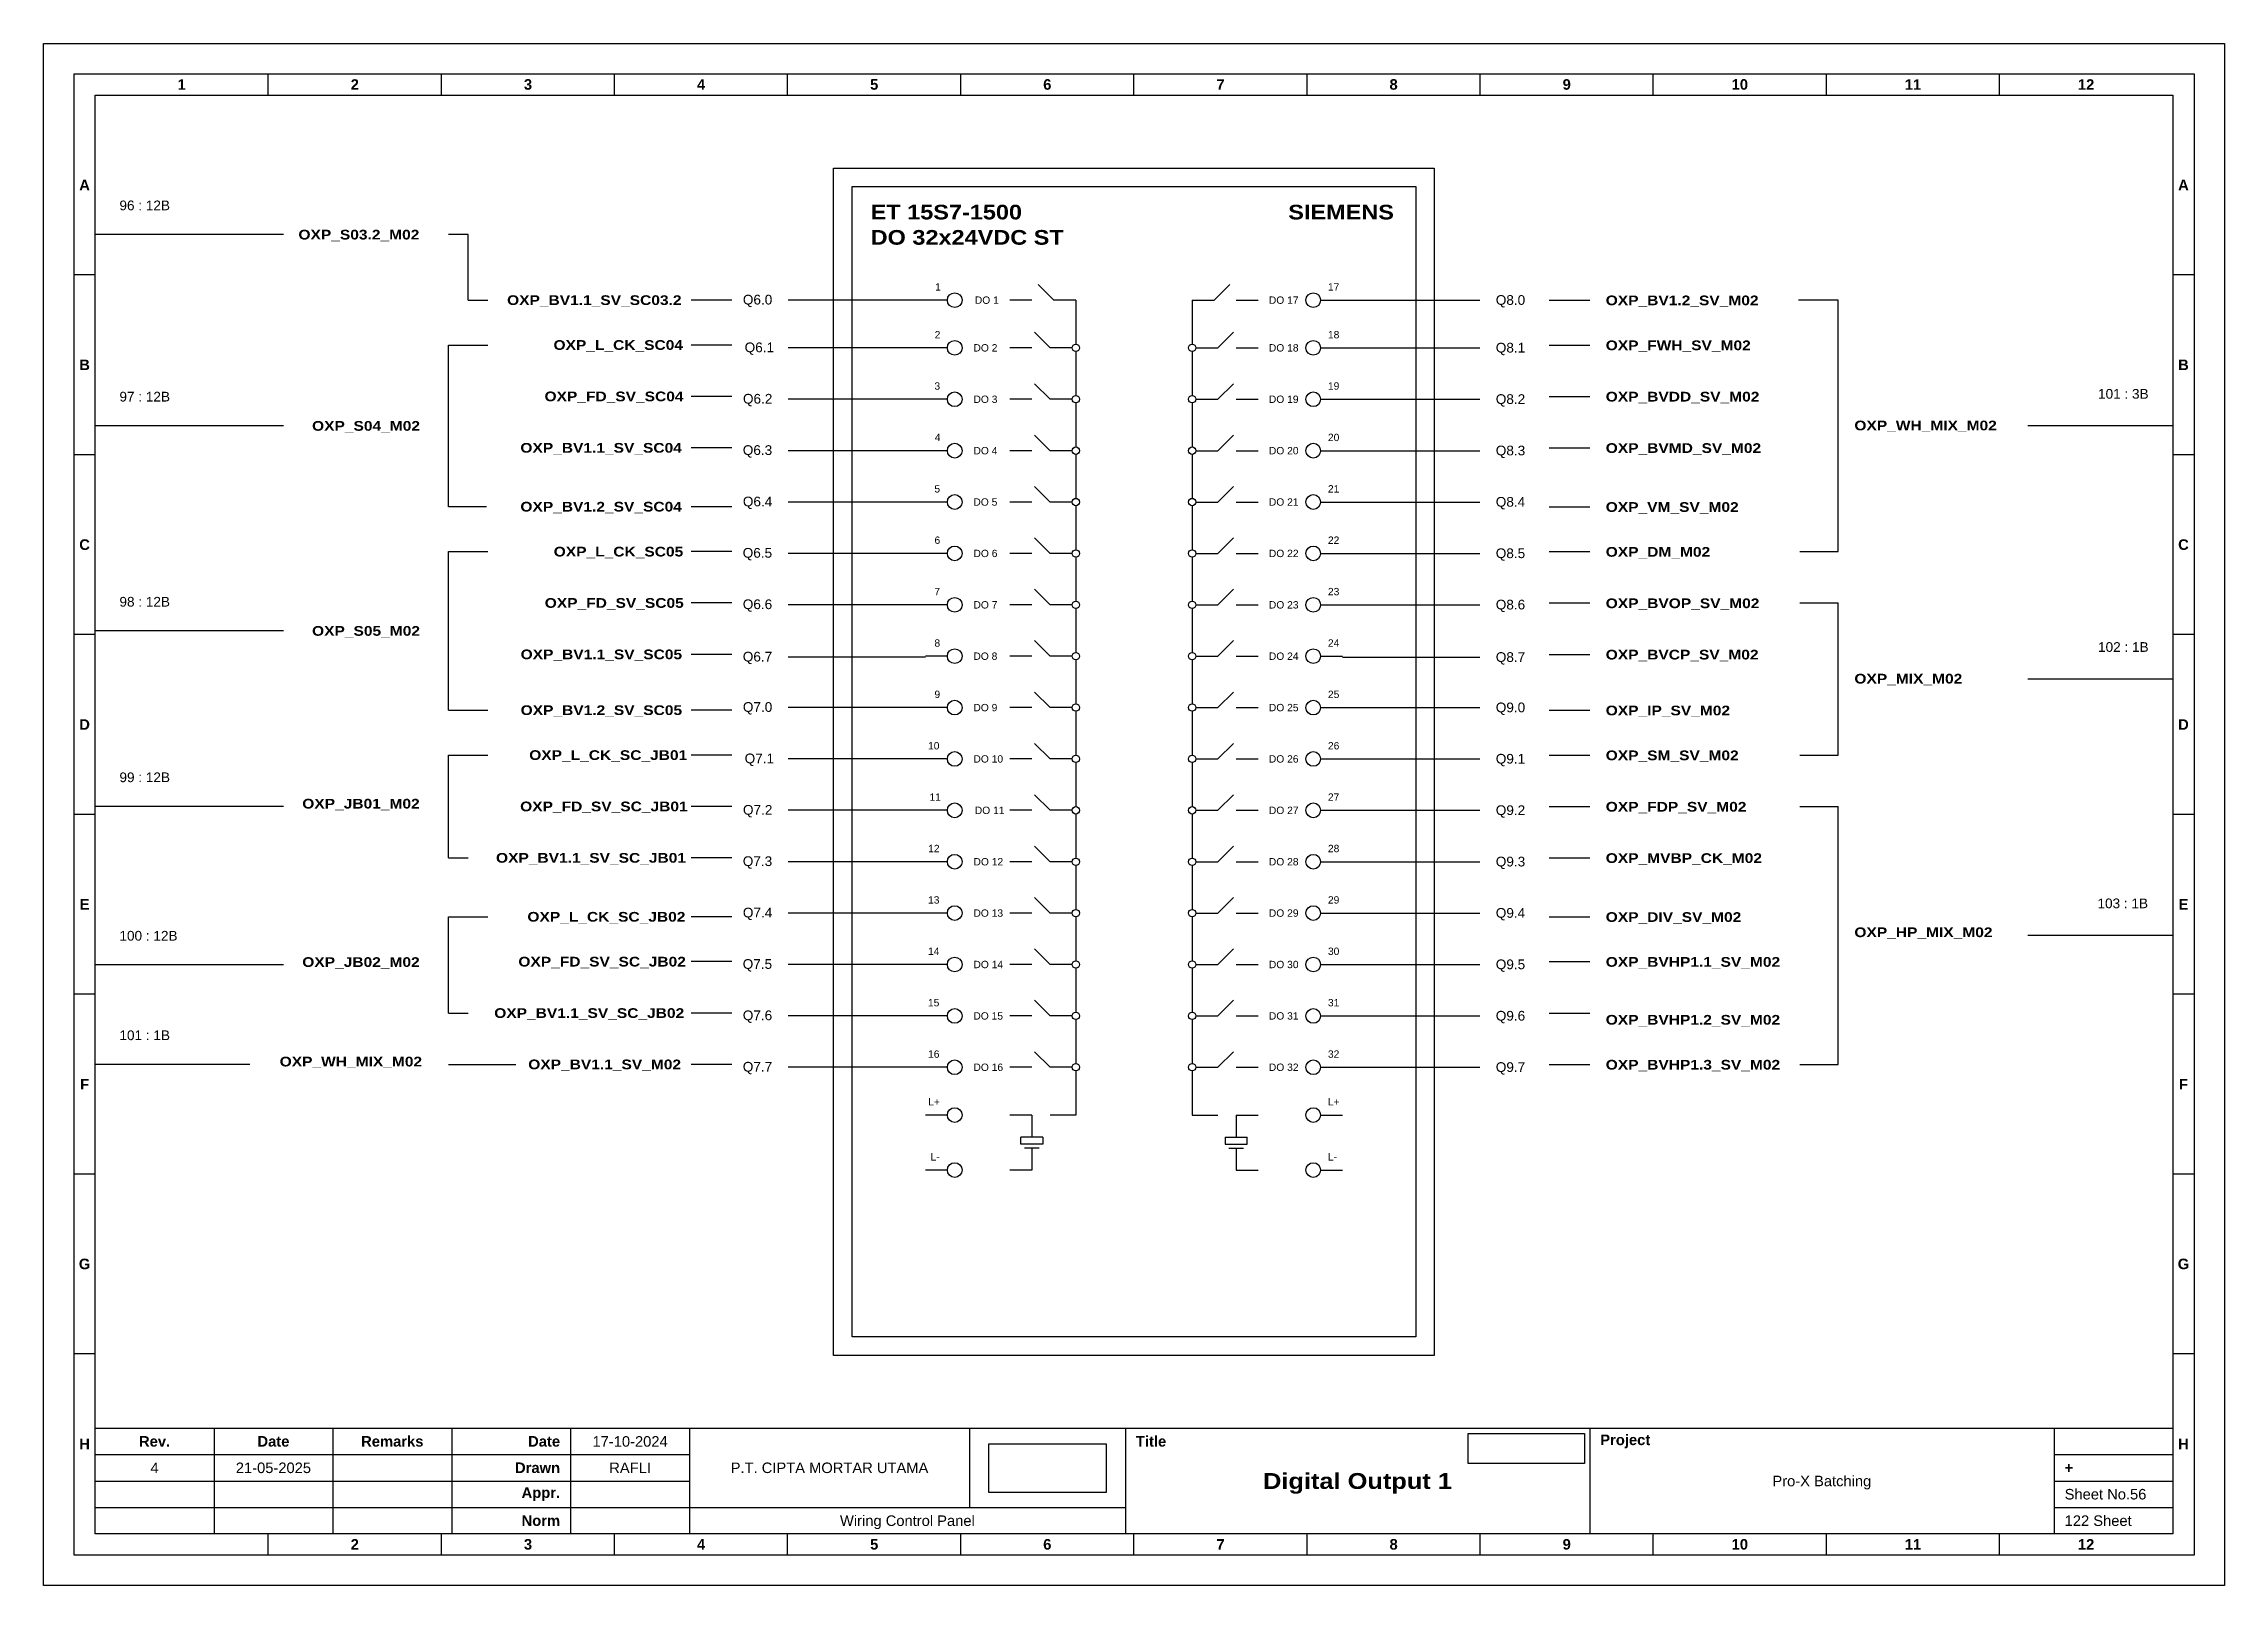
# Model space of a CAD drawing. Header units: centimetres. Extents: x 629 to 3405, y 1037 to 2279.
# Drawn here: x 2193.3 to 2462.7, y 1274.9 to 1465.4 of the extents above; entities that cross this region are included whole.
import ezdxf
from ezdxf.enums import TextEntityAlignment as Align

# ---------------------------------------------------------------- set-up
doc = ezdxf.new("R2010")
doc.units = ezdxf.units.CM
doc.header["$MEASUREMENT"] = 0
doc.styles.add('Bold', font='ariblk.ttf', dxfattribs={"height": 25.4})
doc.styles.get("Standard").update_dxf_attribs({"font": 'arial.ttf'})
picture_1 = doc.add_image_def('image1.png', size_in_pixel=(2048, 847))
picture_2 = doc.add_image_def('image2.png', size_in_pixel=(2092, 542))

msp = doc.modelspace()

# ---------------------------------------------------------------- texts
at = {"ltscale": 500}
for s, height, p in [('96 : 12B', 1.2, (2202.71, 1444.42, -2)), ('1', 0.907, (2303.46, 1434.59)), ('17', 0.907, (2351.97, 1434.59)), ('2', 0.907, (2303.4, 1428.69)), ('18', 0.907, (2351.97, 1428.69)), ('97 : 12B', 1.2, (2202.71, 1420.8, -2)), ('3', 0.907, (2303.37, 1422.35)), ('19', 0.907, (2351.97, 1422.35)), ('4', 0.907, (2303.41, 1416)), ('20', 0.907, (2351.97, 1416)), ('5', 0.907, (2303.36, 1409.65)), ('21', 0.907, (2351.97, 1409.65)), ('6', 0.907, (2303.38, 1403.31)), ('22', 0.907, (2351.97, 1403.31)), ('7', 0.907, (2303.36, 1396.96)), ('23', 0.907, (2351.97, 1396.96)), ('98 : 12B', 1.2, (2202.71, 1395.47, -2)), ('8', 0.907, (2303.37, 1390.61)), ('24', 0.907, (2351.97, 1390.61)), ('9', 0.907, (2303.37, 1384.27)), ('25', 0.907, (2351.97, 1384.27)), ('10', 0.907, (2302.58, 1377.92)), ('26', 0.907, (2351.97, 1377.92)), ('99 : 12B', 1.2, (2202.71, 1373.79, -2)), ('11', 0.907, (2302.76, 1371.58)), ('27', 0.907, (2351.97, 1371.58)), ('12', 0.907, (2302.59, 1365.23)), ('28', 0.907, (2351.97, 1365.23)), ('13', 0.907, (2302.58, 1358.88)), ('29', 0.907, (2351.97, 1358.88)), ('100 : 12B', 1.2, (2202.71, 1354.22, -2)), ('14', 0.907, (2302.58, 1352.54)), ('30', 0.907, (2351.97, 1352.54)), ('15', 0.907, (2302.57, 1346.19)), ('31', 0.907, (2351.97, 1346.19)), ('101 : 1B', 1.2, (2202.71, 1341.93, -2)), ('16', 0.907, (2302.58, 1339.84)), ('32', 0.907, (2351.97, 1339.84)), ('L+', 0.907, (2302.6, 1333.95)), ('L+', 0.907, (2351.97, 1333.95)), ('L-', 0.907, (2302.89, 1327.15)), ('L-', 0.907, (2351.97, 1327.15))]:
    msp.add_text(s, height=height, dxfattribs=at).set_placement(p, align=Align.BOTTOM_LEFT)
at = {"ltscale": 500, "style": 'Bold'}
for s, p in [('ET 15S7-1500', (2295.49, 1445.46)), ('DO 32x24VDC ST', (2295.49, 1442.34))]:
    msp.add_text(s, height=1.8132, dxfattribs=at).set_placement(p, align=Align.TOP_LEFT)
msp.add_text('SIEMENS', height=1.813, dxfattribs=at).set_placement((2360.12, 1445.46), align=Align.TOP_RIGHT)
for s, p in [('OXP_S03.2_M02', (2224.82, 1441.77)), ('OXP_BV1.1_SV_SC03.2', (2250.59, 1433.68)), ('OXP_BV1.2_SV_M02', (2386.28, 1433.65)), ('OXP_L_CK_SC04', (2256.32, 1428.14)), ('OXP_FWH_SV_M02', (2386.28, 1428.1)), ('OXP_FD_SV_SC04', (2255.21, 1421.79)), ('OXP_BVDD_SV_M02', (2386.28, 1421.76)), ('OXP_S04_M02', (2226.5, 1418.15)), ('OXP_WH_MIX_M02', (2416.99, 1418.2)), ('OXP_BV1.1_SV_SC04', (2252.23, 1415.44)), ('OXP_BVMD_SV_M02', (2386.28, 1415.41)), ('OXP_BV1.2_SV_SC04', (2252.23, 1408.17)), ('OXP_VM_SV_M02', (2386.28, 1408.13)), ('OXP_L_CK_SC05', (2256.35, 1402.62)), ('OXP_DM_M02', (2386.28, 1402.59)), ('OXP_FD_SV_SC05', (2255.24, 1396.28)), ('OXP_BVOP_SV_M02', (2386.28, 1396.24)), ('OXP_S05_M02', (2226.5, 1392.83)), ('OXP_BV1.1_SV_SC05', (2252.26, 1389.93)), ('OXP_BVCP_SV_M02', (2386.28, 1389.9)), ('OXP_MIX_M02', (2416.99, 1386.93)), ('OXP_BV1.2_SV_SC05', (2252.26, 1383.04)), ('OXP_IP_SV_M02', (2386.28, 1383)), ('OXP_L_CK_SC_JB01', (2253.32, 1377.49)), ('OXP_SM_SV_M02', (2386.28, 1377.46)), ('OXP_JB01_M02', (2225.29, 1371.49)), ('OXP_FD_SV_SC_JB01', (2252.2, 1371.15)), ('OXP_FDP_SV_M02', (2386.28, 1371.11)), ('OXP_BV1.1_SV_SC_JB01', (2249.22, 1364.8)), ('OXP_MVBP_CK_M02', (2386.28, 1364.77)), ('OXP_L_CK_SC_JB02', (2253.1, 1357.52)), ('OXP_DIV_SV_M02', (2386.28, 1357.49)), ('OXP_HP_MIX_M02', (2416.99, 1355.61)), ('OXP_JB02_M02', (2225.29, 1351.93)), ('OXP_FD_SV_SC_JB02', (2251.98, 1351.98)), ('OXP_BVHP1.1_SV_M02', (2386.28, 1351.95)), ('OXP_BV1.1_SV_SC_JB02', (2249, 1345.63)), ('OXP_BVHP1.2_SV_M02', (2386.28, 1344.8)), ('OXP_WH_MIX_M02', (2222.5, 1339.64)), ('OXP_BV1.1_SV_M02', (2253.2, 1339.29)), ('OXP_BVHP1.3_SV_M02', (2386.28, 1339.25))]:
    msp.add_text(s, height=1.2, dxfattribs=at).set_placement(p, align=Align.MIDDLE_LEFT)
at = {"ltscale": 500}
for s, p in [('Q6.0', (2279.71, 1433.74)), ('Q8.0', (2372.7, 1433.7)), ('Q6.1', (2279.93, 1427.85)), ('Q8.1', (2372.7, 1427.81)), ('Q6.2', (2279.72, 1421.5)), ('Q8.2', (2372.7, 1421.46)), ('Q6.3', (2279.7, 1415.16)), ('Q8.3', (2372.7, 1415.11)), ('Q6.4', (2279.71, 1408.81)), ('Q8.4', (2372.7, 1408.77)), ('Q6.5', (2279.69, 1402.47)), ('Q8.5', (2372.7, 1402.42)), ('Q6.6', (2279.7, 1396.12)), ('Q8.6', (2372.7, 1396.08)), ('Q6.7', (2279.7, 1389.65)), ('Q8.7', (2372.7, 1389.6)), ('Q7.0', (2279.71, 1383.43)), ('Q9.0', (2372.7, 1383.38)), ('Q7.1', (2279.93, 1377.08)), ('Q9.1', (2372.7, 1377.04)), ('Q7.2', (2279.72, 1370.73)), ('Q9.2', (2372.7, 1370.69)), ('Q7.3', (2279.7, 1364.39)), ('Q9.3', (2372.7, 1364.34)), ('Q7.4', (2279.71, 1358.04)), ('Q9.4', (2372.7, 1358)), ('Q7.5', (2279.69, 1351.69)), ('Q9.5', (2372.7, 1351.65)), ('Q7.6', (2279.7, 1345.35)), ('Q9.6', (2372.7, 1345.3)), ('Q7.7', (2279.7, 1339)), ('Q9.7', (2372.7, 1338.96))]:
    msp.add_text(s, height=1.2, dxfattribs=at).set_placement(p, align=Align.MIDDLE_LEFT)
for s, p in [('DO 1', (2311.32, 1433.68)), ('DO 17', (2348.34, 1433.68)), ('DO 2', (2311.15, 1427.79)), ('DO 18', (2348.34, 1427.79)), ('DO 3', (2311.15, 1421.44)), ('DO 19', (2348.34, 1421.44)), ('DO 4', (2311.15, 1415.09)), ('DO 20', (2348.34, 1415.09)), ('DO 5', (2311.14, 1408.75)), ('DO 21', (2348.34, 1408.75)), ('DO 6', (2311.15, 1402.4)), ('DO 22', (2348.34, 1402.4)), ('DO 7', (2311.15, 1396.05)), ('DO 23', (2348.34, 1396.05)), ('DO 8', (2311.14, 1389.71)), ('DO 24', (2348.34, 1389.71)), ('DO 9', (2311.14, 1383.36)), ('DO 25', (2348.34, 1383.36)), ('DO 10', (2311.85, 1377.02)), ('DO 26', (2348.34, 1377.02)), ('DO 11', (2312.02, 1370.67)), ('DO 27', (2348.34, 1370.67)), ('DO 12', (2311.86, 1364.32)), ('DO 28', (2348.34, 1364.32)), ('DO 13', (2311.85, 1357.98)), ('DO 29', (2348.34, 1357.98)), ('DO 14', (2311.85, 1351.63)), ('DO 30', (2348.34, 1351.63)), ('DO 15', (2311.84, 1345.28)), ('DO 31', (2348.34, 1345.28)), ('DO 16', (2311.85, 1338.94)), ('DO 32', (2348.34, 1338.94))]:
    msp.add_text(s, height=0.907, dxfattribs=at).set_placement(p, align=Align.MIDDLE_RIGHT)
for s, p in [('101 : 3B', (2453.33, 1421.15, -2)), ('102 : 1B', (2453.33, 1389.88, -2)), ('103 : 1B', (2453.26, 1358.22))]:
    msp.add_text(s, height=1.2, dxfattribs=at).set_placement(p, align=Align.BOTTOM_RIGHT)

# ---------------------------------------------------------------- blocks, each defined once
blk = doc.blocks.new('KOP MU PROJECT')
at = {"color": 6, "ltscale": 50}
for p, q in [((27.74, 184.05), (27.74, 186.66)), ((49.13, 184.05), (49.13, 186.66)), ((70.51, 184.05), (70.51, 186.66)), ((91.89, 184.05), (91.89, 186.66)), ((113.27, 184.05), (113.27, 186.66)), ((134.66, 184.05), (134.66, 186.66)), ((156.04, 184.05), (156.04, 186.66)), ((177.42, 184.05), (177.42, 186.66)), ((198.8, 184.05), (198.8, 186.66)), ((220.19, 184.05), (220.19, 186.66)), ((241.57, 184.05), (241.57, 186.66)), ((6.36, 161.84), (3.75, 161.84)), ((265.59, 161.84), (262.98, 161.84)), ((6.36, 139.63), (3.75, 139.63)), ((265.59, 139.63), (262.98, 139.63)), ((6.36, 117.42), (3.75, 117.42)), ((265.59, 117.42), (262.98, 117.42)), ((6.36, 95.22), (3.75, 95.22)), ((265.59, 95.22), (262.98, 95.22)), ((6.36, 73.01), (3.75, 73.01)), ((265.59, 73.01), (262.98, 73.01)), ((6.36, 50.8), (3.75, 50.8)), ((265.59, 50.8), (262.98, 50.8)), ((6.36, 28.59), (3.75, 28.59)), ((265.59, 28.59), (262.98, 28.59)), ((27.74, 3.75), (27.74, 6.36)), ((49.13, 3.75), (49.13, 6.36)), ((70.51, 3.75), (70.51, 6.36)), ((91.89, 3.75), (91.89, 6.36)), ((113.27, 3.75), (113.27, 6.36)), ((134.66, 3.75), (134.66, 6.36)), ((156.04, 3.75), (156.04, 6.36)), ((177.42, 3.75), (177.42, 6.36)), ((198.8, 3.75), (198.8, 6.36)), ((220.19, 3.75), (220.19, 6.36)), ((241.57, 3.75), (241.57, 6.36))]:
    blk.add_line(p, q, dxfattribs=at)
at = {"ltscale": 50}
for p, q in [((6.36, 19.41), (262.98, 19.41)), ((21.04, 19.41), (21.04, 6.36)), ((35.72, 19.41), (35.72, 6.36)), ((50.41, 19.41), (50.41, 6.36)), ((65.09, 19.41), (65.09, 6.36)), ((79.77, 19.41), (79.77, 6.36)), ((114.35, 19.41), (114.35, 9.62)), ((133.6, 19.41), (133.6, 6.36)), ((190.95, 19.41), (190.95, 6.36)), ((248.3, 19.41), (248.3, 6.36)), ((6.36, 16.15), (79.77, 16.15)), ((248.3, 16.15), (262.98, 16.15)), ((6.36, 12.89), (79.77, 12.89)), ((248.3, 12.89), (262.98, 12.89)), ((6.36, 9.62), (133.6, 9.62)), ((248.3, 9.62), (262.98, 9.62))]:
    blk.add_line(p, q, dxfattribs=at)
at = {"color": 1, "ltscale": 50}
blk.add_lwpolyline([(269.34, 0), (0, 0), (0, 190.41), (269.34, 190.41)], close=True, dxfattribs=at)
at = {"color": 6, "ltscale": 50}
for points in [[(265.59, 3.75), (3.75, 3.75), (3.75, 186.66), (265.59, 186.66)], [(262.98, 6.36), (6.36, 6.36), (6.36, 184.05), (262.98, 184.05)]]:
    blk.add_lwpolyline(points, close=True, dxfattribs=at)
at = {"ltscale": 50, "char_height": 1.305, "attachment_point": 4}
for s, width, heights, insert in [('\\pxqc;{\\fArial|b1|i0|c0|p34;1}', 21.3825, [2.51], (6.36, 185.36)), ('\\pxqc;{\\fArial|b1|i0|c0|p34;2}', 21.3825, [2.51], (27.74, 185.36)), ('\\pxqc;{\\fArial|b1|i0|c0|p34;3}', 21.3825, [2.51], (49.13, 185.36)), ('\\pxqc;{\\fArial|b1|i0|c0|p34;4}', 21.3825, [2.51], (70.51, 185.36)), ('\\pxqc;{\\fArial|b1|i0|c0|p34;5}', 21.3825, [2.51], (91.89, 185.36)), ('\\pxqc;{\\fArial|b1|i0|c0|p34;6}', 21.3825, [2.51], (113.27, 185.36)), ('\\pxqc;{\\fArial|b1|i0|c0|p34;7}', 21.3825, [2.51], (134.66, 185.36)), ('\\pxqc;{\\fArial|b1|i0|c0|p34;8}', 21.3825, [2.51], (156.04, 185.36)), ('\\pxqc;{\\fArial|b1|i0|c0|p34;9}', 21.3825, [2.51], (177.42, 185.36)), ('\\pxqc;{\\fArial|b1|i0|c0|p34;10}', 21.3825, [2.51], (198.8, 185.36)), ('\\pxqc;{\\fArial|b1|i0|c0|p34;11}', 21.3825, [2.51], (220.19, 185.36)), ('\\pxqc;{\\fArial|b1|i0|c0|p34;12}', 21.3825, [2.51], (241.57, 185.36)), ('\\pxqc;{\\fArial|b1|i0|c0|p34;A}', 2.61, [2.51], (3.75, 172.95)), ('\\pxqc;{\\fArial|b1|i0|c0|p34;A}', 2.61, [2.51], (262.98, 172.95)), ('\\pxqc;{\\fArial|b1|i0|c0|p34;B}', 2.61, [2.51], (3.75, 150.74)), ('\\pxqc;{\\fArial|b1|i0|c0|p34;B}', 2.61, [2.51], (262.98, 150.74)), ('\\pxqc;{\\fArial|b1|i0|c0|p34;C}', 2.61, [2.51], (3.75, 128.53)), ('\\pxqc;{\\fArial|b1|i0|c0|p34;C}', 2.61, [2.51], (262.98, 128.53)), ('\\pxqc;{\\fArial|b1|i0|c0|p34;D}', 2.61, [2.51], (3.75, 106.32)), ('\\pxqc;{\\fArial|b1|i0|c0|p34;D}', 2.61, [2.51], (262.98, 106.32)), ('\\pxqc;{\\fArial|b1|i0|c0|p34;E}', 2.61, [2.51], (3.75, 84.11)), ('\\pxqc;{\\fArial|b1|i0|c0|p34;E}', 2.61, [2.51], (262.98, 84.11)), ('\\pxqc;{\\fArial|b1|i0|c0|p34;F}', 2.61, [2.51], (3.75, 61.9)), ('\\pxqc;{\\fArial|b1|i0|c0|p34;F}', 2.61, [2.51], (262.98, 61.9)), ('\\pxqc;{\\fArial|b1|i0|c0|p34;G}', 2.61, [2.51], (3.75, 39.69)), ('\\pxqc;{\\fArial|b1|i0|c0|p34;G}', 2.61, [2.51], (262.98, 39.69)), ('\\pxqc;{\\fArial|b1|i0|c0|p34;H}', 2.61, [2.51], (3.75, 17.47)), ('\\pxqc;{\\fArial|b1|i0|c0|p34;Rev.}', 14.6811, [2.88], (6.36, 17.78)), ('\\pxqc;{\\fArial|b1|i0|c0|p34;Date}', 14.6811, [2.88], (21.04, 17.78)), ('\\pxqc;{\\fArial|b1|i0|c0|p34;Remarks}', 14.6811, [2.88], (35.72, 17.78)), ('\\pxqr;{\\fArial|b1|i0|c0|p34;Date}', 13.3761, [2.88], (50.41, 17.78)), ('\\pxql;{\\fArial|b1|i0|c0|p34;Title}', 50.2419, [2.88], (134.9, 17.78)), ('\\pxql;{\\fArial|b1|i0|c0|p34;Project}', 50.2419, [2.88], (192.25, 17.78)), ('\\pxqc;{\\fArial|b1|i0|c0|p34;H}', 2.61, [2.51], (262.98, 17.47)), ('\\pxqr;{\\fArial|b1|i0|c0|p34;Drawn}', 13.3761, [2.88], (50.41, 14.52)), ('\\pxql;{\\fArial|b1|i0|c0|p34;+}', 14.6811, [2.88], (249.61, 14.52)), ('\\pxqr;{\\fArial|b1|i0|c0|p34;Appr.}', 13.3761, [2.88], (50.41, 11.26)), ('\\pxqr;{\\fArial|b1|i0|c0|p34;Norm}', 13.3761, [2.88], (50.41, 7.99)), ('\\pxqc;{\\fArial|b1|i0|c0|p34;2}', 21.3825, [2.51], (27.74, 5.06)), ('\\pxqc;{\\fArial|b1|i0|c0|p34;3}', 21.3825, [2.51], (49.13, 5.06)), ('\\pxqc;{\\fArial|b1|i0|c0|p34;4}', 21.3825, [2.51], (70.51, 5.06)), ('\\pxqc;{\\fArial|b1|i0|c0|p34;5}', 21.3825, [2.51], (91.89, 5.06)), ('\\pxqc;{\\fArial|b1|i0|c0|p34;6}', 21.3825, [2.51], (113.27, 5.06)), ('\\pxqc;{\\fArial|b1|i0|c0|p34;7}', 21.3825, [2.51], (134.66, 5.06)), ('\\pxqc;{\\fArial|b1|i0|c0|p34;8}', 21.3825, [2.51], (156.04, 5.06)), ('\\pxqc;{\\fArial|b1|i0|c0|p34;9}', 21.3825, [2.51], (177.42, 5.06)), ('\\pxqc;{\\fArial|b1|i0|c0|p34;10}', 21.3825, [2.51], (198.8, 5.06)), ('\\pxqc;{\\fArial|b1|i0|c0|p34;11}', 21.3825, [2.51], (220.19, 5.06)), ('\\pxqc;{\\fArial|b1|i0|c0|p34;12}', 21.3825, [2.51], (241.57, 5.06))]:
    blk.add_mtext_dynamic_manual_height_columns(s, width=width, gutter_width=0.0326, heights=heights, dxfattribs=dict(at, insert=insert))
at = {"ltscale": 50}
for tag, p in [('DATECREATED', (72.43, 17.78)), ('REV', (13.7, 14.52)), ('REVDATE', (28.38, 14.52)), ('REMARKS', (43.06, 14.52)), ('DRAWN', (72.43, 14.52)), ('COMPANY', (97.06, 14.52)), ('PROJECT', (219.62, 12.89)), ('APPR', (72.43, 11.26)), ('NORM', (72.43, 7.99)), ('DRAWINGCATEGORY', (106.68, 7.99)), ('DESCRIPTION', (162.27, 10.03))]:
    blk.add_attdef(tag, text='', height=1.3, dxfattribs=at).set_placement(p, align=Align.MIDDLE_CENTER)
at = {"ltscale": 50, "style": 'Bold'}
blk.add_attdef('TITLE', text='', height=1.96, dxfattribs=at).set_placement((162.27, 12.89), align=Align.MIDDLE_CENTER)
at = {"ltscale": 50}
for tag, p in [('SHEETNUMBER', (249.61, 11.26)), ('TOTALSHEET', (249.61, 7.99))]:
    blk.add_attdef(tag, text='', height=1.3, dxfattribs=at).set_placement(p, align=Align.MIDDLE_LEFT)
image = blk.add_image(picture_1, insert=(116.72, 11.48), size_in_units=(14.5, 6), dxfattribs=at)
image.dxf.flags = 15
image = blk.add_image(picture_2, insert=(175.94, 15.04), size_in_units=(14.36, 3.72), dxfattribs=at)
image.dxf.flags = 15

# ---------------------------------------------------------------- linework, layer by layer
at = {"color": 146, "ltscale": 50, "true_color": 0x105689}
for p, q in [((2222.99, 1441.77), (2199.71, 1441.77)), ((2245.8, 1441.77), (2243.36, 1441.77)), ((2245.8, 1433.68), (2245.8, 1441.77)), ((2245.8, 1433.68), (2248.23, 1433.68)), ((2278.34, 1433.68), (2273.34, 1433.68)), ((2302.26, 1433.68), (2285.31, 1433.68)), ((2353.78, 1433.68), (2370.73, 1433.68)), ((2379.3, 1433.68), (2384.3, 1433.68)), ((2414.97, 1433.68), (2410.1, 1433.68)), ((2414.97, 1402.62), (2414.97, 1433.68)), ((2243.36, 1408.17), (2243.36, 1428.14)), ((2243.36, 1428.14), (2248.23, 1428.14)), ((2278.34, 1428.14), (2273.34, 1428.14)), ((2302.26, 1427.79), (2285.31, 1427.79)), ((2353.78, 1427.79), (2370.73, 1427.79)), ((2379.3, 1428.14), (2384.3, 1428.14)), ((2278.34, 1421.79), (2273.34, 1421.79)), ((2302.26, 1421.44), (2285.31, 1421.44)), ((2353.78, 1421.44), (2370.73, 1421.44)), ((2379.3, 1421.79), (2384.3, 1421.79)), ((2222.99, 1418.15), (2199.71, 1418.15)), ((2456.33, 1418.15), (2438.43, 1418.15)), ((2278.34, 1415.44), (2273.34, 1415.44)), ((2302.26, 1415.09), (2285.31, 1415.09)), ((2353.78, 1415.09), (2370.73, 1415.09)), ((2379.3, 1415.44), (2384.3, 1415.44)), ((2302.26, 1408.75), (2285.31, 1408.75)), ((2353.78, 1408.75), (2370.73, 1408.75)), ((2248.06, 1408.17), (2243.36, 1408.17)), ((2278.34, 1408.17), (2273.34, 1408.17)), ((2379.3, 1408.17), (2384.3, 1408.17)), ((2243.36, 1383.04), (2243.36, 1402.62)), ((2243.36, 1402.62), (2248.23, 1402.62)), ((2278.34, 1402.62), (2273.34, 1402.62)), ((2302.26, 1402.4), (2285.31, 1402.4)), ((2353.78, 1402.4), (2370.73, 1402.4)), ((2379.3, 1402.62), (2384.3, 1402.62)), ((2410.27, 1402.62), (2414.97, 1402.62)), ((2278.34, 1396.28), (2273.34, 1396.28)), ((2302.26, 1396.05), (2285.31, 1396.05)), ((2353.78, 1396.05), (2370.73, 1396.05)), ((2379.3, 1396.28), (2384.3, 1396.28)), ((2410.27, 1396.28), (2414.97, 1396.28)), ((2414.97, 1377.49), (2414.97, 1396.28)), ((2222.99, 1392.83), (2199.71, 1392.83)), ((2278.34, 1389.93), (2273.34, 1389.93)), ((2379.3, 1389.93), (2384.3, 1389.93)), ((2302.26, 1389.58), (2285.31, 1389.58)), ((2353.78, 1389.58), (2370.73, 1389.58)), ((2456.33, 1386.88), (2438.43, 1386.88)), ((2243.36, 1383.04), (2248.23, 1383.04)), ((2278.34, 1383.04), (2273.34, 1383.04)), ((2302.26, 1383.36), (2285.31, 1383.36)), ((2353.78, 1383.36), (2370.73, 1383.36)), ((2379.3, 1383.04), (2384.3, 1383.04)), ((2243.36, 1364.8), (2243.36, 1377.49)), ((2243.36, 1377.49), (2248.23, 1377.49)), ((2278.34, 1377.49), (2273.34, 1377.49)), ((2302.26, 1377.02), (2285.31, 1377.02)), ((2353.78, 1377.02), (2370.73, 1377.02)), ((2379.3, 1377.49), (2384.3, 1377.49)), ((2410.27, 1377.49), (2414.97, 1377.49)), ((2222.99, 1371.15), (2199.71, 1371.15)), ((2278.34, 1371.15), (2273.34, 1371.15)), ((2379.3, 1371.15), (2384.3, 1371.15)), ((2410.27, 1371.15), (2414.97, 1371.15)), ((2414.97, 1339.29), (2414.97, 1371.15)), ((2302.26, 1370.67), (2285.31, 1370.67)), ((2353.78, 1370.67), (2370.73, 1370.67)), ((2243.36, 1364.8), (2245.8, 1364.8)), ((2278.34, 1364.8), (2273.34, 1364.8)), ((2302.26, 1364.32), (2285.31, 1364.32)), ((2353.78, 1364.32), (2370.73, 1364.32)), ((2379.3, 1364.8), (2384.3, 1364.8)), ((2243.36, 1345.63), (2243.36, 1357.52)), ((2243.36, 1357.52), (2248.23, 1357.52)), ((2278.34, 1357.52), (2273.34, 1357.52)), ((2302.26, 1357.98), (2285.31, 1357.98)), ((2353.78, 1357.98), (2370.73, 1357.98)), ((2379.3, 1357.52), (2384.3, 1357.52)), ((2456.33, 1355.22), (2438.43, 1355.22)), ((2222.99, 1351.58), (2199.71, 1351.58)), ((2278.34, 1351.98), (2273.34, 1351.98)), ((2302.26, 1351.63), (2285.31, 1351.63)), ((2353.78, 1351.63), (2370.73, 1351.63)), ((2379.3, 1351.98), (2384.3, 1351.98)), ((2243.36, 1345.63), (2245.8, 1345.63)), ((2278.34, 1345.63), (2273.34, 1345.63)), ((2302.26, 1345.28), (2285.31, 1345.28)), ((2353.78, 1345.28), (2370.73, 1345.28)), ((2379.3, 1345.63), (2384.3, 1345.63)), ((2218.82, 1339.29), (2199.71, 1339.29)), ((2243.36, 1339.29), (2251.66, 1339.29)), ((2278.34, 1339.29), (2273.34, 1339.29)), ((2302.26, 1338.94), (2285.31, 1338.94)), ((2353.78, 1338.94), (2370.73, 1338.94)), ((2379.3, 1339.29), (2384.3, 1339.29)), ((2410.27, 1339.29), (2414.97, 1339.29))]:
    msp.add_line(p, q, dxfattribs=at)
at = {"ltscale": 50}
for p, q in [((2318.11, 1433.68), (2316.19, 1435.6)), ((2337.92, 1433.68), (2339.85, 1435.6)), ((2315.39, 1433.68), (2312.67, 1433.68)), ((2320.83, 1433.68), (2318.11, 1433.68)), ((2320.83, 1433.68), (2320.83, 1428.24)), ((2335.2, 1433.68), (2337.92, 1433.68)), ((2335.2, 1433.68), (2335.2, 1428.24)), ((2340.64, 1433.68), (2343.36, 1433.68)), ((2315.39, 1427.79), (2312.67, 1427.79)), ((2317.66, 1427.79), (2315.73, 1429.71)), ((2320.38, 1427.79), (2317.66, 1427.79)), ((2335.66, 1427.79), (2338.38, 1427.79)), ((2338.38, 1427.79), (2340.3, 1429.71)), ((2340.64, 1427.79), (2343.36, 1427.79)), ((2320.83, 1427.33), (2320.83, 1421.89)), ((2335.2, 1427.33), (2335.2, 1421.89)), ((2317.66, 1421.44), (2315.73, 1423.36)), ((2338.38, 1421.44), (2340.3, 1423.36)), ((2315.39, 1421.44), (2312.67, 1421.44)), ((2320.38, 1421.44), (2317.66, 1421.44)), ((2320.83, 1420.99), (2320.83, 1415.55)), ((2335.2, 1420.99), (2335.2, 1415.55)), ((2335.66, 1421.44), (2338.38, 1421.44)), ((2340.64, 1421.44), (2343.36, 1421.44)), ((2317.66, 1415.09), (2315.73, 1417.02)), ((2338.38, 1415.09), (2340.3, 1417.02)), ((2315.39, 1415.09), (2312.67, 1415.09)), ((2320.38, 1415.09), (2317.66, 1415.09)), ((2320.83, 1414.64), (2320.83, 1409.2)), ((2335.2, 1414.64), (2335.2, 1409.2)), ((2335.66, 1415.09), (2338.38, 1415.09)), ((2340.64, 1415.09), (2343.36, 1415.09)), ((2315.39, 1408.75), (2312.67, 1408.75)), ((2317.66, 1408.75), (2315.73, 1410.67)), ((2320.38, 1408.75), (2317.66, 1408.75)), ((2335.66, 1408.75), (2338.38, 1408.75)), ((2338.38, 1408.75), (2340.3, 1410.67)), ((2340.64, 1408.75), (2343.36, 1408.75)), ((2320.83, 1408.29), (2320.83, 1402.85)), ((2335.2, 1408.29), (2335.2, 1402.85)), ((2317.66, 1402.4), (2315.73, 1404.32)), ((2338.38, 1402.4), (2340.3, 1404.32)), ((2315.39, 1402.4), (2312.67, 1402.4)), ((2320.38, 1402.4), (2317.66, 1402.4)), ((2320.83, 1401.95), (2320.83, 1396.51)), ((2335.2, 1401.95), (2335.2, 1396.51)), ((2335.66, 1402.4), (2338.38, 1402.4)), ((2340.64, 1402.4), (2343.36, 1402.4)), ((2317.66, 1396.05), (2315.73, 1397.98)), ((2338.38, 1396.05), (2340.3, 1397.98)), ((2315.39, 1396.05), (2312.67, 1396.05)), ((2320.38, 1396.05), (2317.66, 1396.05)), ((2320.83, 1395.6), (2320.83, 1390.16)), ((2335.2, 1395.6), (2335.2, 1390.16)), ((2335.66, 1396.05), (2338.38, 1396.05)), ((2340.64, 1396.05), (2343.36, 1396.05)), ((2317.66, 1389.71), (2315.73, 1391.63)), ((2338.38, 1389.71), (2340.3, 1391.63)), ((2315.39, 1389.71), (2312.67, 1389.71)), ((2320.38, 1389.71), (2317.66, 1389.71)), ((2320.83, 1389.25), (2320.83, 1383.81)), ((2335.2, 1389.25), (2335.2, 1383.81)), ((2335.66, 1389.71), (2338.38, 1389.71)), ((2340.64, 1389.71), (2343.36, 1389.71)), ((2317.66, 1383.36), (2315.73, 1385.28)), ((2338.38, 1383.36), (2340.3, 1385.28)), ((2315.39, 1383.36), (2312.67, 1383.36)), ((2320.38, 1383.36), (2317.66, 1383.36)), ((2320.83, 1382.91), (2320.83, 1377.47)), ((2335.2, 1382.91), (2335.2, 1377.47)), ((2335.66, 1383.36), (2338.38, 1383.36)), ((2340.64, 1383.36), (2343.36, 1383.36)), ((2315.39, 1377.02), (2312.67, 1377.02)), ((2317.66, 1377.02), (2315.73, 1378.94)), ((2320.38, 1377.02), (2317.66, 1377.02)), ((2320.83, 1376.56), (2320.83, 1371.12)), ((2335.2, 1376.56), (2335.2, 1371.12)), ((2335.66, 1377.02), (2338.38, 1377.02)), ((2338.38, 1377.02), (2340.3, 1378.94)), ((2340.64, 1377.02), (2343.36, 1377.02)), ((2317.66, 1370.67), (2315.73, 1372.59)), ((2338.38, 1370.67), (2340.3, 1372.59)), ((2315.39, 1370.67), (2312.67, 1370.67)), ((2320.38, 1370.67), (2317.66, 1370.67)), ((2320.83, 1370.22), (2320.83, 1364.78)), ((2335.2, 1370.22), (2335.2, 1364.78)), ((2335.66, 1370.67), (2338.38, 1370.67)), ((2340.64, 1370.67), (2343.36, 1370.67)), ((2317.66, 1364.32), (2315.73, 1366.25)), ((2338.38, 1364.32), (2340.3, 1366.25)), ((2315.39, 1364.32), (2312.67, 1364.32)), ((2320.38, 1364.32), (2317.66, 1364.32)), ((2320.83, 1363.87), (2320.83, 1358.43)), ((2335.2, 1363.87), (2335.2, 1358.43)), ((2335.66, 1364.32), (2338.38, 1364.32)), ((2340.64, 1364.32), (2343.36, 1364.32)), ((2315.39, 1357.98), (2312.67, 1357.98)), ((2317.66, 1357.98), (2315.73, 1359.9)), ((2320.38, 1357.98), (2317.66, 1357.98)), ((2320.83, 1357.52), (2320.83, 1352.08)), ((2335.2, 1357.52), (2335.2, 1352.08)), ((2335.66, 1357.98), (2338.38, 1357.98)), ((2338.38, 1357.98), (2340.3, 1359.9)), ((2340.64, 1357.98), (2343.36, 1357.98)), ((2317.66, 1351.63), (2315.73, 1353.55)), ((2338.38, 1351.63), (2340.3, 1353.55)), ((2315.39, 1351.63), (2312.67, 1351.63)), ((2320.38, 1351.63), (2317.66, 1351.63)), ((2320.83, 1351.18), (2320.83, 1345.74)), ((2335.2, 1351.18), (2335.2, 1345.74)), ((2335.66, 1351.63), (2338.38, 1351.63)), ((2340.64, 1351.63), (2343.36, 1351.63)), ((2317.66, 1345.28), (2315.73, 1347.21)), ((2338.38, 1345.28), (2340.3, 1347.21)), ((2315.39, 1345.28), (2312.67, 1345.28)), ((2320.38, 1345.28), (2317.66, 1345.28)), ((2320.83, 1344.83), (2320.83, 1339.39)), ((2335.2, 1344.83), (2335.2, 1339.39)), ((2335.66, 1345.28), (2338.38, 1345.28)), ((2340.64, 1345.28), (2343.36, 1345.28)), ((2315.39, 1338.94), (2312.67, 1338.94)), ((2317.66, 1338.94), (2315.73, 1340.86)), ((2320.38, 1338.94), (2317.66, 1338.94)), ((2335.66, 1338.94), (2338.38, 1338.94)), ((2338.38, 1338.94), (2340.3, 1340.86)), ((2340.64, 1338.94), (2343.36, 1338.94)), ((2320.83, 1338.48), (2320.83, 1333.04)), ((2335.2, 1338.48), (2335.2, 1333.04)), ((2315.39, 1333.04), (2312.67, 1333.04)), ((2315.39, 1333.04), (2315.39, 1330.32)), ((2320.83, 1333.04), (2317.66, 1333.04)), ((2335.2, 1333.04), (2338.38, 1333.04)), ((2340.64, 1333.04), (2343.36, 1333.04)), ((2340.64, 1333.04), (2340.64, 1330.32)), ((2316.75, 1330.32), (2314.03, 1330.32)), ((2314.03, 1329.43), (2314.03, 1330.32)), ((2316.75, 1329.43), (2314.03, 1329.43)), ((2316.3, 1328.96), (2314.48, 1328.96)), ((2315.39, 1328.96), (2315.39, 1326.24)), ((2316.75, 1330.32), (2316.75, 1329.43)), ((2339.28, 1330.32), (2342, 1330.32)), ((2339.28, 1330.32), (2339.28, 1329.43)), ((2339.28, 1329.43), (2342, 1329.43)), ((2339.74, 1328.96), (2341.55, 1328.96)), ((2340.64, 1328.96), (2340.64, 1326.24)), ((2342, 1329.43), (2342, 1330.32)), ((2315.39, 1326.24), (2312.67, 1326.24)), ((2340.64, 1326.24), (2343.36, 1326.24))]:
    msp.add_line(p, q, dxfattribs=at)
at = {"color": 6, "ltscale": 50}
for p, q in [((2304.98, 1433.68), (2302.26, 1433.68)), ((2351.06, 1433.68), (2353.78, 1433.68)), ((2304.98, 1427.79), (2302.26, 1427.79)), ((2351.06, 1427.79), (2353.78, 1427.79)), ((2304.98, 1421.44), (2302.26, 1421.44)), ((2351.06, 1421.44), (2353.78, 1421.44)), ((2304.98, 1415.09), (2302.26, 1415.09)), ((2351.06, 1415.09), (2353.78, 1415.09)), ((2304.98, 1408.75), (2302.26, 1408.75)), ((2351.06, 1408.75), (2353.78, 1408.75)), ((2304.98, 1402.4), (2302.26, 1402.4)), ((2351.06, 1402.4), (2353.78, 1402.4)), ((2304.98, 1396.05), (2302.26, 1396.05)), ((2351.06, 1396.05), (2353.78, 1396.05)), ((2304.98, 1389.71), (2302.26, 1389.71)), ((2351.06, 1389.71), (2353.78, 1389.71)), ((2304.98, 1383.36), (2302.26, 1383.36)), ((2351.06, 1383.36), (2353.78, 1383.36)), ((2304.98, 1377.02), (2302.26, 1377.02)), ((2351.06, 1377.02), (2353.78, 1377.02)), ((2304.98, 1370.67), (2302.26, 1370.67)), ((2351.06, 1370.67), (2353.78, 1370.67)), ((2304.98, 1364.32), (2302.26, 1364.32)), ((2351.06, 1364.32), (2353.78, 1364.32)), ((2304.98, 1357.98), (2302.26, 1357.98)), ((2351.06, 1357.98), (2353.78, 1357.98)), ((2304.98, 1351.63), (2302.26, 1351.63)), ((2351.06, 1351.63), (2353.78, 1351.63)), ((2304.98, 1345.28), (2302.26, 1345.28)), ((2351.06, 1345.28), (2353.78, 1345.28)), ((2304.98, 1338.94), (2302.26, 1338.94)), ((2351.06, 1338.94), (2353.78, 1338.94)), ((2304.98, 1333.04), (2302.26, 1333.04)), ((2351.06, 1333.04), (2353.78, 1333.04)), ((2304.98, 1326.24), (2302.26, 1326.24)), ((2351.06, 1326.24), (2353.78, 1326.24))]:
    msp.add_line(p, q, dxfattribs=at)
at = {"ltscale": 50}
msp.add_lwpolyline([(2290.92, 1450), (2365.11, 1450), (2365.11, 1303.36), (2290.92, 1303.36)], close=True, dxfattribs=at)
at = {"color": 6, "ltscale": 50}
msp.add_lwpolyline([(2293.19, 1447.73), (2362.84, 1447.73), (2362.84, 1305.63), (2293.19, 1305.63)], close=True, dxfattribs=at)
at = {"color": 6, "ltscale": 20}
for centre in [(2305.88, 1433.68), (2350.15, 1433.68), (2305.88, 1427.79), (2350.15, 1427.79), (2305.88, 1421.44), (2350.15, 1421.44), (2305.88, 1415.09), (2350.15, 1415.09), (2305.88, 1408.75), (2350.15, 1408.75), (2305.88, 1402.4), (2350.15, 1402.4), (2305.88, 1396.05), (2350.15, 1396.05), (2305.88, 1389.71), (2350.15, 1389.71), (2305.88, 1383.36), (2350.15, 1383.36), (2305.88, 1377.02), (2350.15, 1377.02), (2305.88, 1370.67), (2350.15, 1370.67), (2305.88, 1364.32), (2350.15, 1364.32), (2305.88, 1357.98), (2350.15, 1357.98), (2305.88, 1351.63), (2350.15, 1351.63), (2305.88, 1345.28), (2350.15, 1345.28), (2305.88, 1338.94), (2350.15, 1338.94), (2305.88, 1333.04), (2350.15, 1333.04), (2305.88, 1326.24), (2350.15, 1326.24)]:
    msp.add_circle(centre, 0.907, dxfattribs=at)
at = {"ltscale": 20}
for centre in [(2320.83, 1427.79), (2335.2, 1427.79), (2320.83, 1421.44), (2335.2, 1421.44), (2320.83, 1415.09), (2335.2, 1415.09), (2320.83, 1408.75), (2335.2, 1408.75), (2320.83, 1402.4), (2335.2, 1402.4), (2320.83, 1396.05), (2335.2, 1396.05), (2320.83, 1389.71), (2335.2, 1389.71), (2320.83, 1383.36), (2335.2, 1383.36), (2320.83, 1377.02), (2335.2, 1377.02), (2320.83, 1370.67), (2335.2, 1370.67), (2320.83, 1364.32), (2335.2, 1364.32), (2320.83, 1357.98), (2335.2, 1357.98), (2320.83, 1351.63), (2335.2, 1351.63), (2320.83, 1345.28), (2335.2, 1345.28), (2320.83, 1338.94), (2335.2, 1338.94)]:
    msp.add_circle(centre, 0.453, dxfattribs=at)

# ---------------------------------------------------------------- block references
msp.add_blockref('KOP MU PROJECT', (2193.35, 1274.95)).add_auto_attribs({'TITLE': 'Digital Output 1', 'PROJECT': 'Pro-X Batching', 'COMPANY': 'P.T. CIPTA MORTAR UTAMA', 'DRAWINGCATEGORY': 'Wiring Control Panel', 'DRAWN': 'RAFLI', 'DATECREATED': '17-10-2024', 'REVDATE': '21-05-2025', 'REV': '4', 'SHEETNUMBER': 'Sheet No.56', 'TOTALSHEET': '122 Sheet'})

msp.set_redraw_order([(e.dxf.handle, doc.entitydb.next_handle()) for e in msp.query("TEXT MTEXT ATTDEF DIMENSION ARC_DIMENSION")])  # texts and dimensions are drawn at this point

doc.saveas('drawing.dxf')
